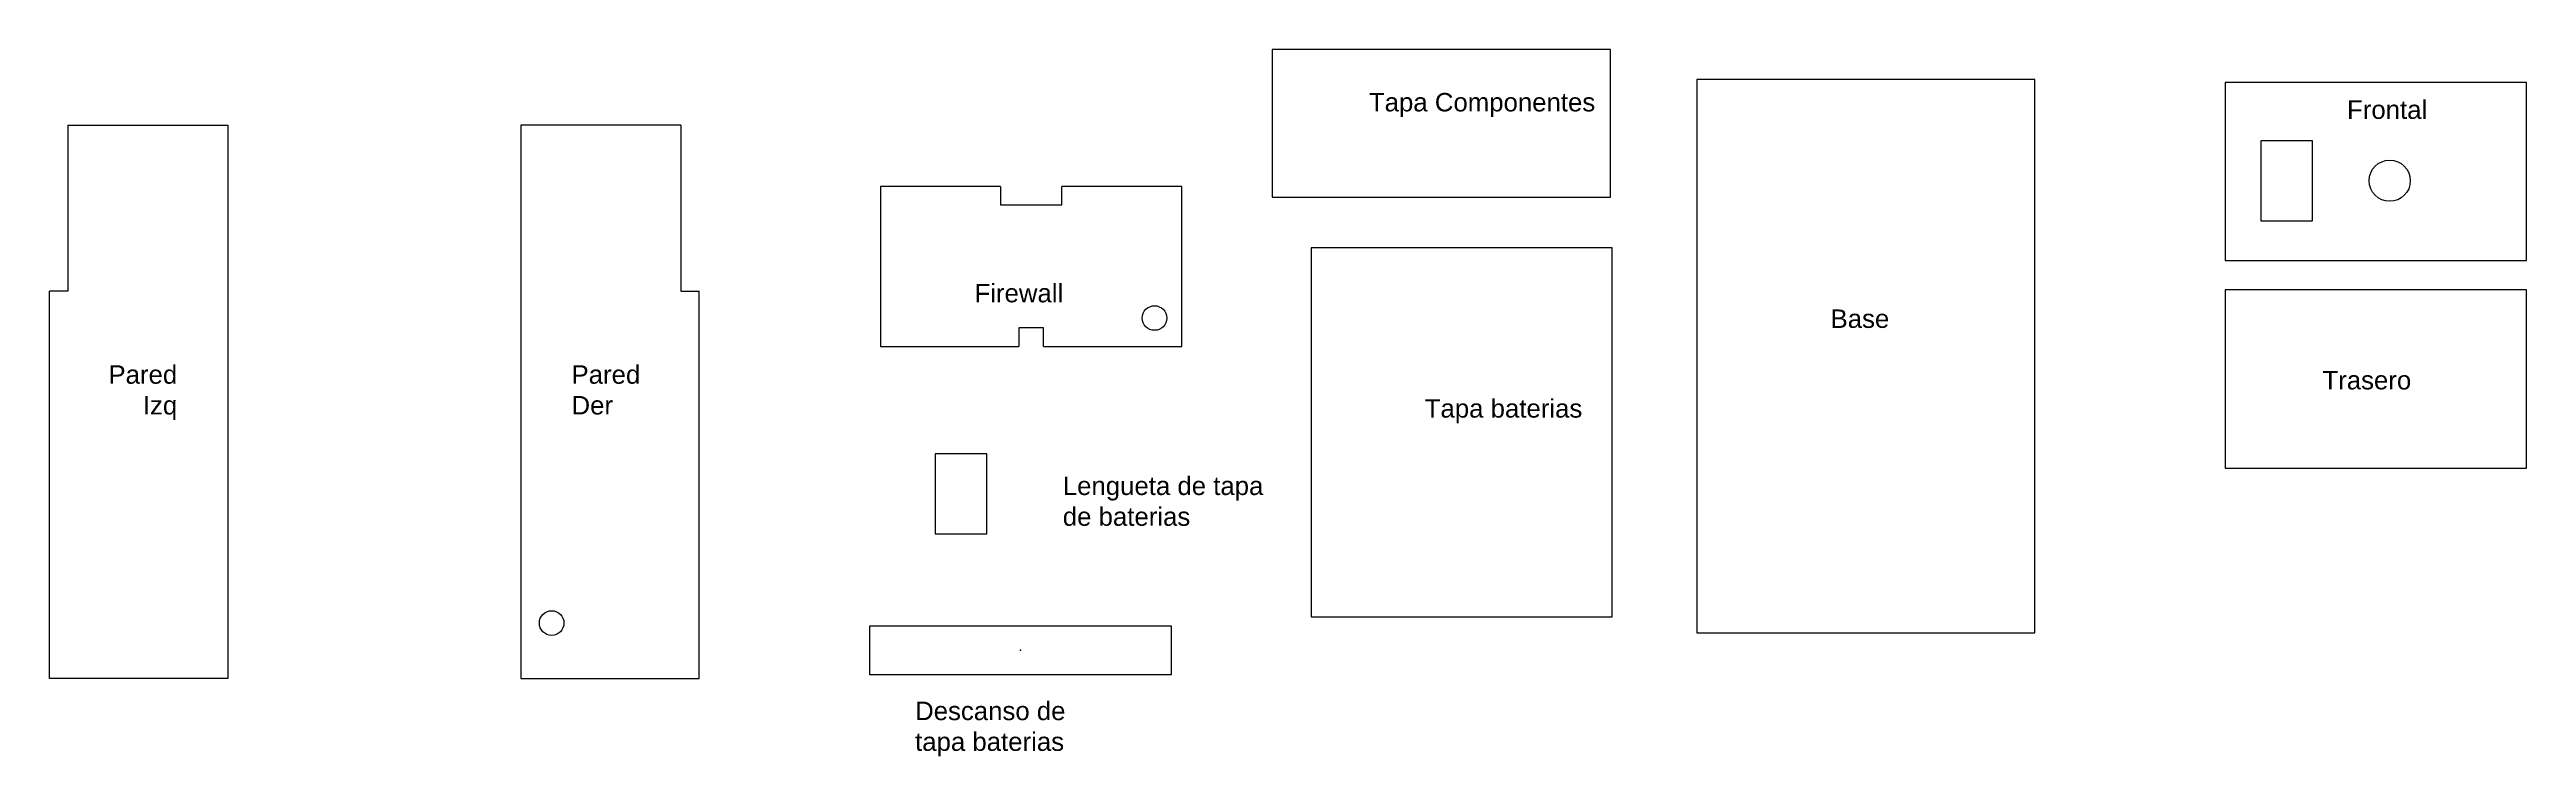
# Model space of a CAD drawing. Header units: millimetres. Extents: x -610 to 1172, y -439 to 434.
# Drawn here: x -609.7 to -206.8, y -162.7 to -47.7 of the extents above; entities that cross this region are included whole.
import ezdxf

# ---------------------------------------------------------------- set-up
doc = ezdxf.new("R2010")
doc.units = ezdxf.units.MM
doc.layers.get('0').update_dxf_attribs({"lineweight": 25, "true_color": 0xffffff})
doc.layers.add('MDF 3 mm Piezas', color=14, linetype='Continuous', lineweight=30, true_color=0x800000)
doc.styles.add('textstyle0', font='')
doc.styles.add('textstyle1', font='')
doc.styles.add('textstyle2', font='')
doc.styles.add('textstyle3', font='')
doc.styles.add('textstyle4', font='')
doc.styles.add('textstyle5', font='')
doc.styles.add('textstyle6', font='')
doc.styles.add('textstyle7', font='')
doc.styles.add('textstyle8', font='')
doc.styles.add('textstyle9', font='')
doc.styles.get('textstyle0').set_extended_font_data('Arial')
doc.styles.get('textstyle1').set_extended_font_data('Arial')
doc.styles.get('textstyle2').set_extended_font_data('Arial')
doc.styles.get('textstyle3').set_extended_font_data('Arial')
doc.styles.get('textstyle4').set_extended_font_data('Arial')
doc.styles.get('textstyle5').set_extended_font_data('Arial')
doc.styles.get('textstyle6').set_extended_font_data('Arial')
doc.styles.get('textstyle7').set_extended_font_data('Arial')
doc.styles.get('textstyle8').set_extended_font_data('Arial')
doc.styles.get('textstyle9').set_extended_font_data('Arial')

msp = doc.modelspace()

# ---------------------------------------------------------------- texts
at = {"char_height": 1}
for s, insert, attachment_point, style in [('\\H3;Tapa Componentes\\P\\P\\P', (-395.08, -54.79), 1, 'textstyle4'), ('\\H3;Frontal', (-236, -56), 1, 'textstyle0'), ('\\H3;Firewall\\P', (-459.23, -85.84), 1, 'textstyle5'), ('\\H3;Base\\P', (-320, -90), 1, 'textstyle2'), ('\\H3;Pared\\PIzq', (-588.9, -99.08), 3, 'textstyle9'), ('\\H3;Pared\\PDer', (-524.77, -99.08), 1, 'textstyle8'), ('\\H3;Trasero\\P', (-240, -100), 1, 'textstyle1'), ('\\H3;Tapa baterias\\P', (-386, -104.59), 1, 'textstyle3'), ('\\H3;Lengueta de tapa\\Pde baterias', (-444.87, -117.18), 1, 'textstyle7'), ('\\H3;Descanso de \\Ptapa baterias', (-468.89, -153.79), 1, 'textstyle6')]:
    msp.add_mtext(s, dxfattribs=dict(at, insert=insert, attachment_point=attachment_point, style=style))

# ---------------------------------------------------------------- linework, layer by layer
at = {"layer": 'MDF 3 mm Piezas'}
for p, q in [((-355.81, -47.72), (-410.81, -47.72)), ((-410.81, -47.72), (-410.81, -71.72)), ((-355.81, -71.72), (-355.81, -47.72)), ((-286.77, -52.59), (-341.77, -52.59)), ((-341.77, -52.59), (-341.77, -142.59)), ((-286.77, -142.59), (-286.77, -52.59)), ((-255.82, -53.06), (-255.82, -82.06)), ((-206.82, -53.06), (-255.82, -53.06)), ((-206.82, -82.06), (-206.82, -53.06)), ((-606.66, -60), (-606.66, -87)), ((-606.66, -60), (-580.66, -60)), ((-580.66, -60), (-580.66, -150)), ((-533, -60), (-533, -150)), ((-507, -60), (-533, -60)), ((-507, -60), (-507, -87)), ((-250.02, -62.56), (-250.02, -75.56)), ((-241.62, -62.56), (-250.02, -62.56)), ((-241.62, -75.56), (-241.62, -62.56)), ((-474.5, -70), (-474.5, -96)), ((-455, -70), (-474.5, -70)), ((-455, -70), (-455, -73)), ((-425.5, -70), (-445, -70)), ((-445, -73), (-445, -70)), ((-425.5, -96), (-425.5, -70)), ((-410.81, -71.72), (-355.81, -71.72)), ((-455, -73), (-445, -73)), ((-250.02, -75.56), (-241.62, -75.56)), ((-355.5, -80), (-404.5, -80)), ((-404.5, -80), (-404.5, -140)), ((-355.5, -140), (-355.5, -80)), ((-255.82, -82.06), (-206.82, -82.06)), ((-609.66, -150), (-609.66, -87)), ((-606.66, -87), (-609.66, -87)), ((-507, -87), (-504, -87)), ((-504, -150), (-504, -87)), ((-255.82, -86.8), (-255.82, -115.8)), ((-206.82, -86.8), (-255.82, -86.8)), ((-206.82, -115.8), (-206.82, -86.8)), ((-474.5, -96), (-452, -96)), ((-448, -93), (-452, -93)), ((-452, -93), (-452, -96)), ((-448, -96), (-448, -93)), ((-448, -96), (-425.5, -96)), ((-465.62, -113.5), (-465.62, -126.5)), ((-457.23, -113.5), (-465.62, -113.5)), ((-457.23, -126.5), (-457.23, -113.5)), ((-255.82, -115.8), (-206.82, -115.8)), ((-465.62, -126.5), (-457.23, -126.5)), ((-404.5, -140), (-355.5, -140)), ((-476.24, -141.43), (-427.24, -141.43)), ((-476.24, -149.43), (-476.24, -141.43)), ((-427.24, -141.43), (-427.24, -149.43)), ((-341.77, -142.59), (-286.77, -142.59)), ((-580.66, -150), (-609.66, -150)), ((-533, -150), (-504, -150)), ((-427.24, -149.43), (-476.24, -149.43))]:
    msp.add_line(p, q, dxfattribs=at)
for centre, radius in [((-229.06, -69.06), 3.35), ((-429.95, -91.39), 2), ((-528, -141), 2)]:
    msp.add_circle(centre, radius, dxfattribs=at)
msp.add_point((-451.74, -145.43), dxfattribs=at)

msp.set_redraw_order([(e.dxf.handle, doc.entitydb.next_handle()) for e in msp.query("TEXT MTEXT ATTDEF DIMENSION ARC_DIMENSION")])  # texts and dimensions are drawn at this point

doc.saveas('drawing.dxf')
